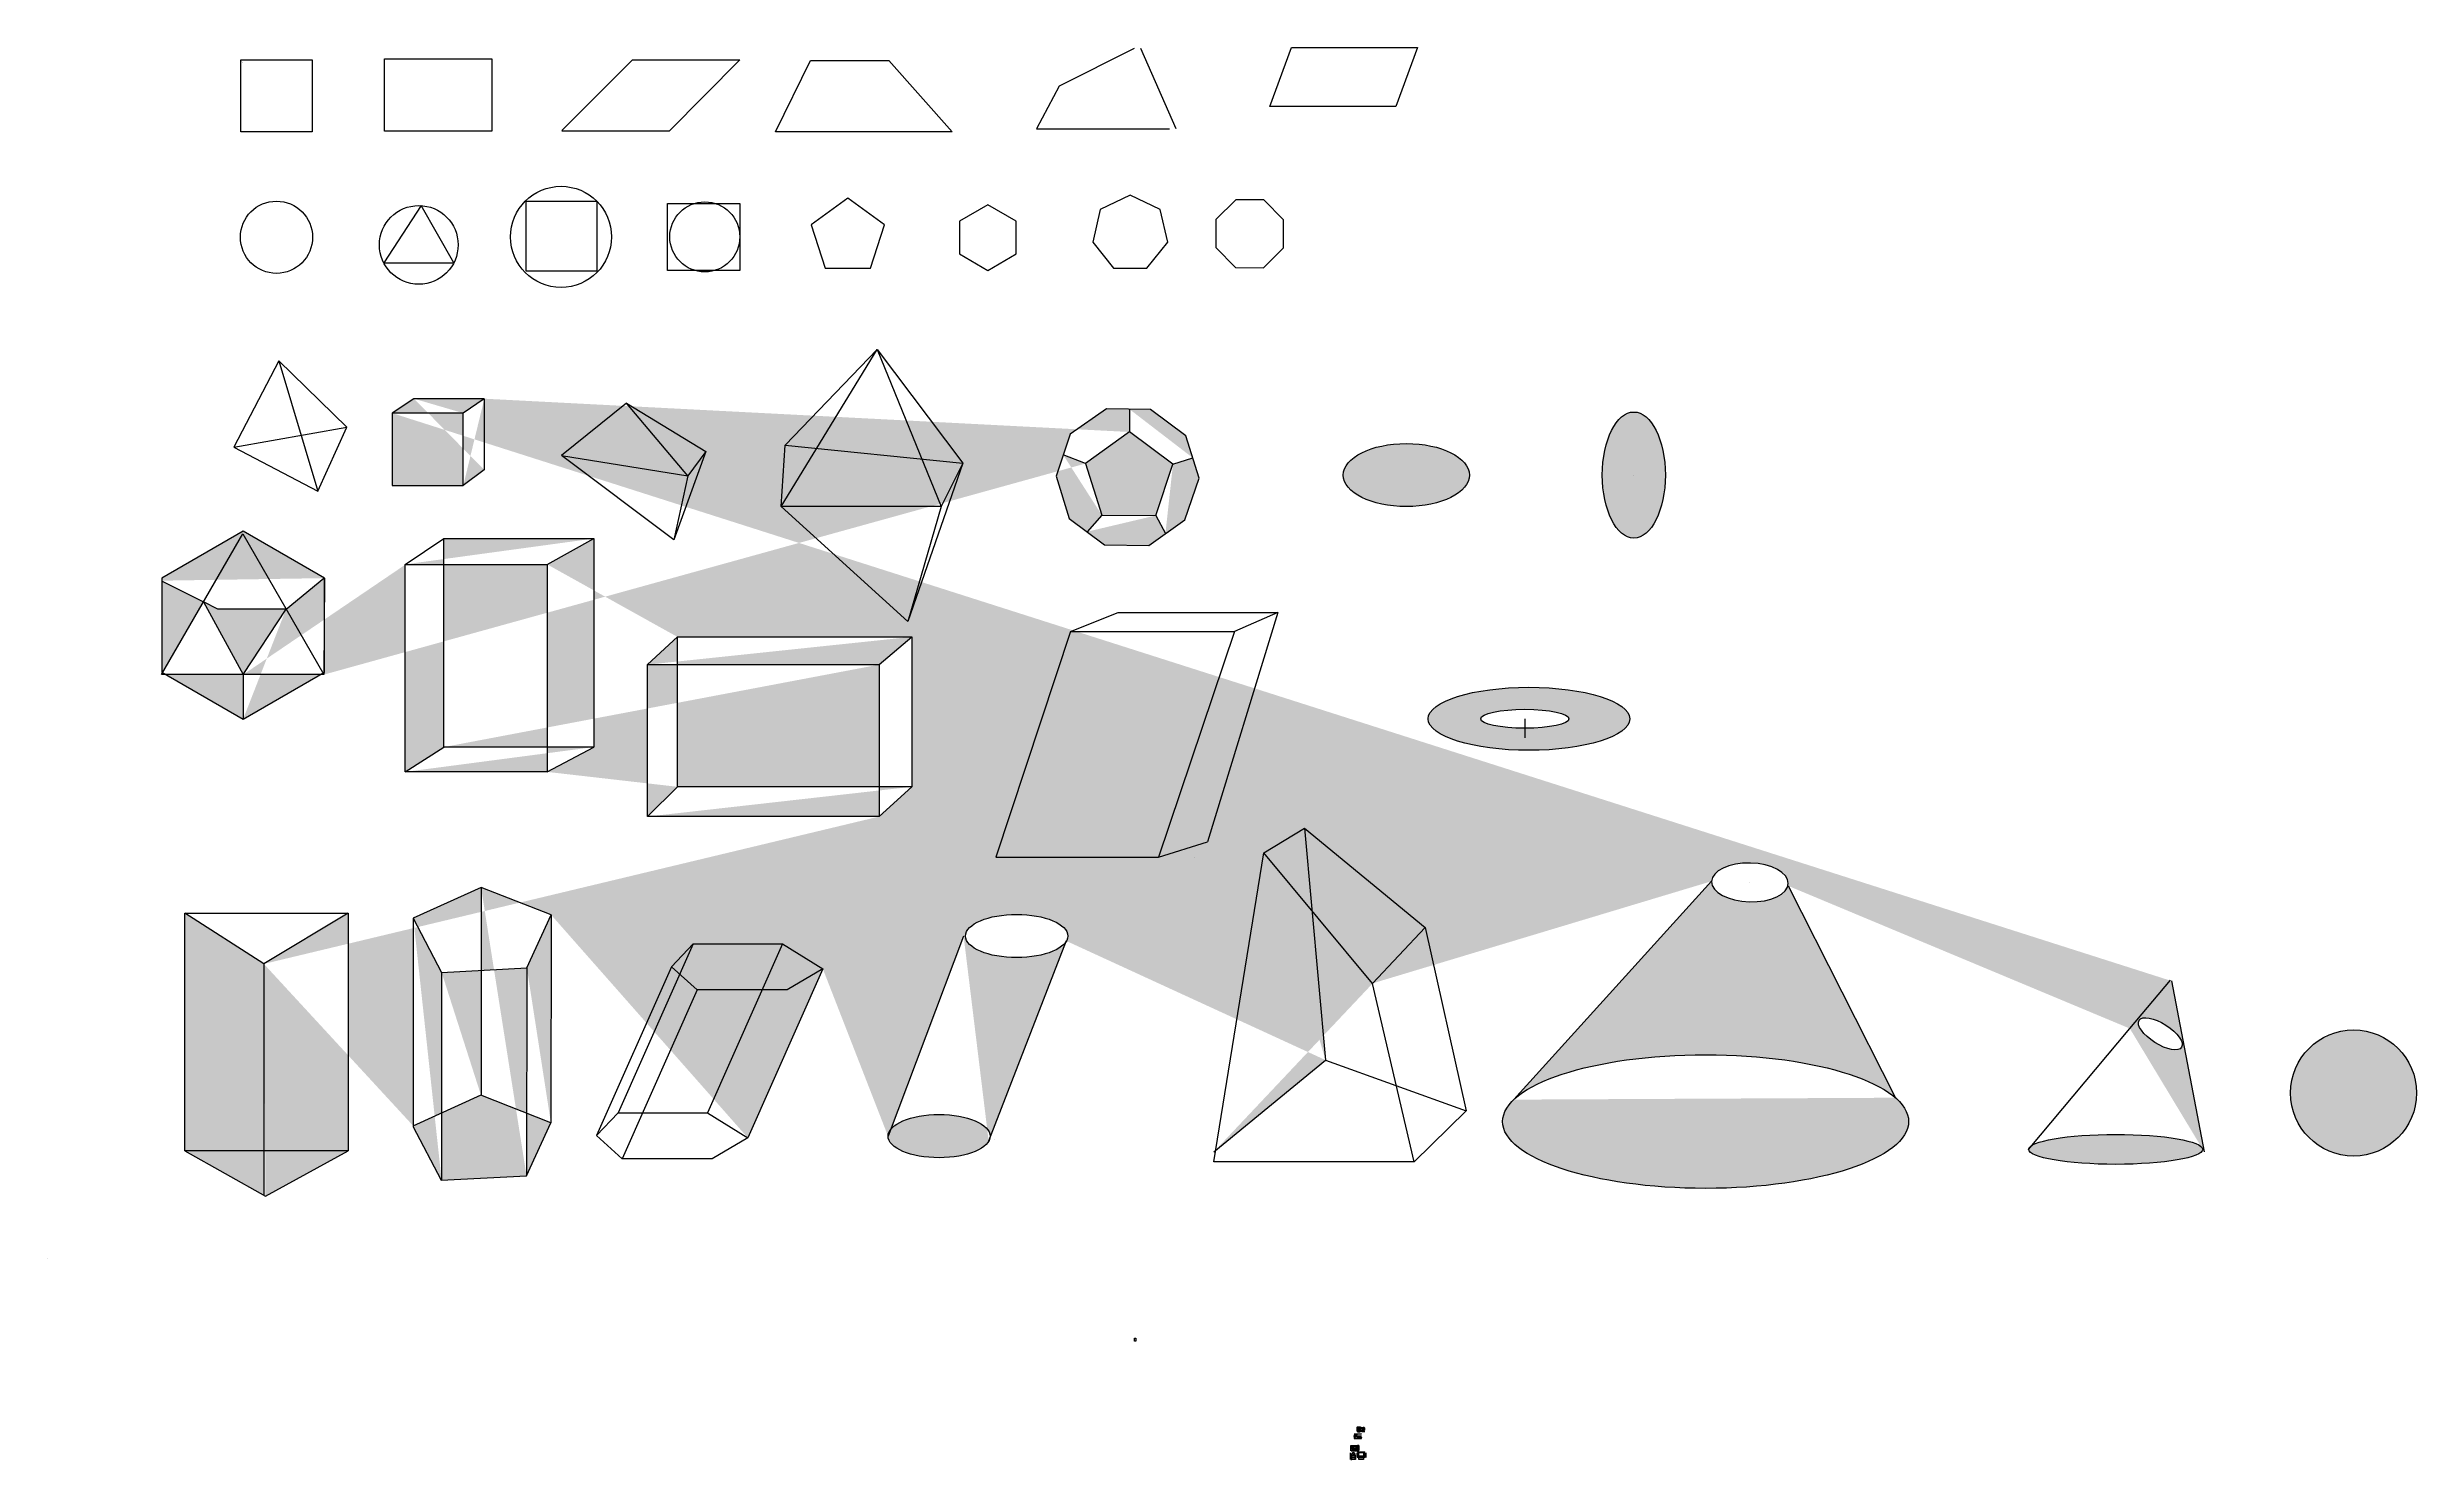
# Model space of a CAD drawing. Header units: millimetres. Extents: x 6517 to 44107, y 25344 to 47742.
import ezdxf

# ---------------------------------------------------------------- set-up
doc = ezdxf.new("R2010")
doc.units = ezdxf.units.MM
doc.linetypes.add('ACAD_ISO02W100', pattern=[15, 12, -3])
doc.styles.get("Standard").update_dxf_attribs({"font": ''})
doc.styles.get('Standard').set_extended_font_data('Arial')
doc.dimstyles.new('ISO-25', dxfattribs={"dimtxt": 2.5, "dimasz": 2.5, "dimexe": 1.25, "dimexo": 0.625, "dimtad": 1, "dimtxsty": 'Standard', "dimcen": 2.5, "dimadec": 0, "dimazin": 0, "dimtfac": 1, "dimtmove": 0, "dimatfit": 3, "dimfxl": 1, "dimarcsym": 0})

# ---------------------------------------------------------------- blocks, each defined once
blk = doc.blocks.new('*D1')
at = {"color": 0, "lineweight": -2, "transparency": 16777216}
for p, q in [((27300, 25785), (27300, 25786)), ((27303, 25785), (27348, 25785)), ((27350, 25785), (27350, 25786))]:
    blk.add_line(p, q, dxfattribs=at)
at = {"color": 0, "transparency": 16777216}
for points in [[(27303, 25786), (27303, 25785), (27300, 25785)], [(27348, 25786), (27348, 25785), (27350, 25785)]]:
    blk.add_solid(points, dxfattribs=at)
at = {"layer": 'Defpoints', "color": 0, "transparency": 16777216}
for p in [(27300, 25784), (27350, 25785), (27350, 25784)]:
    blk.add_point(p, dxfattribs=at)
at = {"color": 0, "transparency": 16777216, "insert": (27325, 25787), "char_height": 2.5, "attachment_point": 5}
blk.add_mtext('50', dxfattribs=at)
blk = doc.blocks.new('*D2')
at = {"color": 0, "lineweight": -2, "transparency": 16777216}
for p, q in [((27294, 25858), (27298, 25858)), ((27294, 25798), (27298, 25798)), ((27297, 25801), (27297, 25856))]:
    blk.add_line(p, q, dxfattribs=at)
at = {"color": 0, "transparency": 16777216}
for points in [[(27296, 25856), (27297, 25856), (27297, 25858)], [(27296, 25801), (27297, 25801), (27297, 25798)]]:
    blk.add_solid(points, dxfattribs=at)
at = {"layer": 'Defpoints', "color": 0, "transparency": 16777216}
for p in [(27293, 25858), (27293, 25798), (27297, 25858)]:
    blk.add_point(p, dxfattribs=at)
at = {"color": 0, "transparency": 16777216, "insert": (27295, 25828), "char_height": 2.5, "attachment_point": 5, "rotation": 90}
blk.add_mtext('60', dxfattribs=at)
blk = doc.blocks.new('*D3')
at = {"color": 0, "lineweight": -2, "transparency": 16777216}
for p, q in [((27300, 25863), (27300, 25861)), ((27302, 25862), (27347, 25862)), ((27350, 25863), (27350, 25861))]:
    blk.add_line(p, q, dxfattribs=at)
at = {"color": 0, "transparency": 16777216}
for points in [[(27302, 25862), (27302, 25861), (27300, 25862)], [(27347, 25862), (27347, 25861), (27350, 25862)]]:
    blk.add_solid(points, dxfattribs=at)
at = {"layer": 'Defpoints', "color": 0, "transparency": 16777216}
for p in [(27300, 25864), (27350, 25864), (27350, 25862)]:
    blk.add_point(p, dxfattribs=at)
at = {"color": 0, "transparency": 16777216, "insert": (27325, 25864), "char_height": 2.5, "attachment_point": 5}
blk.add_mtext('50', dxfattribs=at)
blk = doc.blocks.new('*D4')
at = {"color": 0, "linetype": 'ACAD_ISO02W100', "lineweight": -2, "transparency": 16777216}
for p, q in [((27300, 25859), (27350, 25859)), ((27300, 25854), (27350, 25854)), ((27349, 25861), (27349, 25864)), ((27349, 25859), (27349, 25854)), ((27349, 25851), (27349, 25849))]:
    blk.add_line(p, q, dxfattribs=at)
at = {"color": 0, "linetype": 'ACAD_ISO02W100', "transparency": 16777216}
for points in [[(27349, 25861), (27349, 25861), (27349, 25859)], [(27349, 25851), (27349, 25851), (27349, 25854)]]:
    blk.add_solid(points, dxfattribs=at)
at = {"layer": 'Defpoints', "color": 0, "linetype": 'ACAD_ISO02W100', "transparency": 16777216}
for p in [(27299, 25859), (27299, 25854), (27349, 25854)]:
    blk.add_point(p, dxfattribs=at)
at = {"color": 0, "linetype": 'ACAD_ISO02W100', "transparency": 16777216, "insert": (27347, 25856), "char_height": 2.5, "attachment_point": 5, "rotation": 90}
blk.add_mtext('5', dxfattribs=at)
blk = doc.blocks.new('*D5')
at = {"color": 0, "linetype": 'ACAD_ISO02W100', "lineweight": -2, "transparency": 16777216}
for p, q in [((27300, 25839), (27350, 25839)), ((27300, 25803), (27350, 25803)), ((27348, 25836), (27348, 25806))]:
    blk.add_line(p, q, dxfattribs=at)
at = {"color": 0, "linetype": 'ACAD_ISO02W100', "transparency": 16777216}
for points in [[(27348, 25836), (27349, 25836), (27348, 25839)], [(27348, 25806), (27349, 25806), (27348, 25803)]]:
    blk.add_solid(points, dxfattribs=at)
at = {"layer": 'Defpoints', "color": 0, "linetype": 'ACAD_ISO02W100', "transparency": 16777216}
for p in [(27300, 25839), (27300, 25803), (27348, 25803)]:
    blk.add_point(p, dxfattribs=at)
at = {"color": 0, "linetype": 'ACAD_ISO02W100', "transparency": 16777216, "insert": (27346, 25821), "char_height": 2.5, "attachment_point": 5, "rotation": 90}
blk.add_mtext('35,33', dxfattribs=at)
blk = doc.blocks.new('*D6')
at = {"color": 0, "lineweight": -2, "transparency": 16777216}
blk.add_line((27393, 25826), (27393, 25845), dxfattribs=at)
at = {"color": 0, "transparency": 16777216}
blk.add_solid([(27393, 25845), (27394, 25845), (27393, 25848)], dxfattribs=at)
at = {"layer": 'Defpoints', "color": 0, "transparency": 16777216}
for p in [(27393, 25848), (27393, 25828)]:
    blk.add_point(p, dxfattribs=at)
at = {"color": 0, "transparency": 16777216, "insert": (27391, 25829), "char_height": 2.5, "attachment_point": 5, "rotation": 89.0653}
blk.add_mtext('R20', dxfattribs=at)
blk = doc.blocks.new('*D7')
at = {"color": 0, "lineweight": -2, "transparency": 16777216}
blk.add_line((27392, 25830), (27392, 25818), dxfattribs=at)
at = {"color": 0, "transparency": 16777216}
blk.add_solid([(27393, 25818), (27392, 25818), (27392, 25816)], dxfattribs=at)
at = {"layer": 'Defpoints', "color": 0, "transparency": 16777216}
for p in [(27392, 25828), (27392, 25816)]:
    blk.add_point(p, dxfattribs=at)
at = {"color": 0, "transparency": 16777216, "insert": (27394, 25826), "char_height": 2.5, "attachment_point": 5, "rotation": 270.3119}
blk.add_mtext('R12', dxfattribs=at)
blk = doc.blocks.new('*D8')
at = {"color": 0, "lineweight": -2, "transparency": 16777216}
for p, q in [((27372, 25791), (27372, 25789)), ((27374, 25790), (27419, 25790)), ((27422, 25791), (27422, 25789))]:
    blk.add_line(p, q, dxfattribs=at)
at = {"color": 0, "transparency": 16777216}
for points in [[(27374, 25791), (27374, 25790), (27372, 25790)], [(27419, 25791), (27419, 25790), (27422, 25790)]]:
    blk.add_solid(points, dxfattribs=at)
at = {"layer": 'Defpoints', "color": 0, "transparency": 16777216}
for p in [(27372, 25791), (27422, 25791), (27422, 25790)]:
    blk.add_point(p, dxfattribs=at)
at = {"color": 0, "transparency": 16777216, "insert": (27397, 25792), "char_height": 2.5, "attachment_point": 5}
blk.add_mtext('50', dxfattribs=at)
blk = doc.blocks.new('*D9')
at = {"color": 0, "lineweight": -2, "transparency": 16777216}
for p, q in [((27351, 25795), (27351, 25797)), ((27354, 25796), (27369, 25796)), ((27371, 25795), (27371, 25797))]:
    blk.add_line(p, q, dxfattribs=at)
at = {"color": 0, "transparency": 16777216}
for points in [[(27354, 25796), (27354, 25795), (27351, 25796)], [(27369, 25796), (27369, 25795), (27371, 25796)]]:
    blk.add_solid(points, dxfattribs=at)
at = {"layer": 'Defpoints', "color": 0, "transparency": 16777216}
for p in [(27351, 25795), (27371, 25796), (27371, 25795)]:
    blk.add_point(p, dxfattribs=at)
at = {"color": 0, "transparency": 16777216, "insert": (27361, 25797), "char_height": 2.5, "attachment_point": 5}
blk.add_mtext('20', dxfattribs=at)
blk = doc.blocks.new('*D10')
at = {"color": 0, "lineweight": -2, "transparency": 16777216}
for p, q in [((27362, 25701), (27359, 25701)), ((27364, 25701), (27364, 25699)), ((27364, 25701), (27369, 25701)), ((27369, 25701), (27369, 25699)), ((27372, 25701), (27374, 25701))]:
    blk.add_line(p, q, dxfattribs=at)
at = {"color": 0, "transparency": 16777216}
for points in [[(27362, 25701), (27362, 25700), (27364, 25701)], [(27372, 25701), (27372, 25700), (27369, 25701)]]:
    blk.add_solid(points, dxfattribs=at)
at = {"layer": 'Defpoints', "color": 0, "transparency": 16777216}
for p in [(27364, 25701), (27369, 25701), (27369, 25701)]:
    blk.add_point(p, dxfattribs=at)
at = {"color": 0, "transparency": 16777216, "insert": (27367, 25703), "char_height": 2.5, "attachment_point": 5}
blk.add_mtext('5', dxfattribs=at)
blk = doc.blocks.new('*D11')
at = {"color": 0, "lineweight": -2, "transparency": 16777216}
for p, q in [((27250, 25753), (27250, 25751)), ((27252, 25753), (27367, 25753)), ((27370, 25753), (27370, 25751))]:
    blk.add_line(p, q, dxfattribs=at)
at = {"color": 0, "transparency": 16777216}
for points in [[(27252, 25753), (27252, 25752), (27250, 25753)], [(27367, 25753), (27367, 25752), (27370, 25753)]]:
    blk.add_solid(points, dxfattribs=at)
at = {"layer": 'Defpoints', "color": 0, "transparency": 16777216}
for p in [(27250, 25754), (27370, 25754), (27370, 25753)]:
    blk.add_point(p, dxfattribs=at)
at = {"color": 0, "transparency": 16777216, "insert": (27310, 25755), "char_height": 2.5, "attachment_point": 5}
blk.add_mtext('120', dxfattribs=at)
blk = doc.blocks.new('*D12')
at = {"color": 0, "lineweight": -2, "transparency": 16777216}
for p, q in [((27313, 25719), (27313, 25718)), ((27316, 25719), (27361, 25719)), ((27363, 25719), (27363, 25718))]:
    blk.add_line(p, q, dxfattribs=at)
at = {"color": 0, "transparency": 16777216}
for points in [[(27316, 25720), (27316, 25719), (27313, 25719)], [(27361, 25720), (27361, 25719), (27363, 25719)]]:
    blk.add_solid(points, dxfattribs=at)
at = {"layer": 'Defpoints', "color": 0, "transparency": 16777216}
for p in [(27313, 25719), (27363, 25719), (27363, 25719)]:
    blk.add_point(p, dxfattribs=at)
at = {"color": 0, "transparency": 16777216, "insert": (27338, 25721), "char_height": 2.5, "attachment_point": 5}
blk.add_mtext('50', dxfattribs=at)
blk = doc.blocks.new('*D13')
at = {"color": 0, "lineweight": -2, "transparency": 16777216}
blk.add_line((27273, 25718), (27252, 25719), dxfattribs=at)
at = {"color": 0, "transparency": 16777216}
blk.add_solid([(27252, 25719), (27252, 25718), (27249, 25719)], dxfattribs=at)
at = {"layer": 'Defpoints', "color": 0, "transparency": 16777216}
for p in [(27249, 25719), (27299, 25717)]:
    blk.add_point(p, dxfattribs=at)
at = {"color": 0, "transparency": 16777216, "insert": (27270, 25720), "char_height": 2.5, "attachment_point": 5, "rotation": 357.9566}
blk.add_mtext('∅50', dxfattribs=at)
blk = doc.blocks.new('*D14')
at = {"color": 0, "lineweight": -2, "transparency": 16777216}
blk.add_line((27274, 25717), (27272, 25727), dxfattribs=at)
at = {"color": 0, "transparency": 16777216}
blk.add_solid([(27273, 25727), (27272, 25727), (27272, 25730)], dxfattribs=at)
at = {"layer": 'Defpoints', "color": 0, "transparency": 16777216}
for p in [(27272, 25730), (27275, 25710)]:
    blk.add_point(p, dxfattribs=at)
at = {"color": 0, "transparency": 16777216, "insert": (27275, 25721), "char_height": 2.5, "attachment_point": 5, "rotation": 277.8908}
blk.add_mtext('∅20', dxfattribs=at)
blk = doc.blocks.new('*D15')
at = {"color": 0, "lineweight": -2, "transparency": 16777216}
for p, q in [((27190, 25569), (27192, 25569)), ((27190, 25566), (27190, 25496)), ((27190, 25494), (27192, 25494))]:
    blk.add_line(p, q, dxfattribs=at)
at = {"color": 0, "transparency": 16777216}
for points in [[(27190, 25566), (27191, 25566), (27190, 25569)], [(27190, 25496), (27191, 25496), (27190, 25494)]]:
    blk.add_solid(points, dxfattribs=at)
at = {"layer": 'Defpoints', "color": 0, "transparency": 16777216}
for p in [(27189, 25569), (27189, 25494), (27190, 25494)]:
    blk.add_point(p, dxfattribs=at)
at = {"color": 0, "transparency": 16777216, "insert": (27188, 25531), "char_height": 2.5, "attachment_point": 5, "rotation": 90}
blk.add_mtext('75', dxfattribs=at)
blk = doc.blocks.new('*D16')
at = {"color": 0, "lineweight": -2, "transparency": 16777216}
for p, q in [((27199, 25484), (27199, 25486)), ((27202, 25484), (27322, 25484)), ((27324, 25484), (27324, 25486))]:
    blk.add_line(p, q, dxfattribs=at)
at = {"color": 0, "transparency": 16777216}
for points in [[(27202, 25485), (27202, 25484), (27199, 25484)], [(27322, 25485), (27322, 25484), (27324, 25484)]]:
    blk.add_solid(points, dxfattribs=at)
at = {"layer": 'Defpoints', "color": 0, "transparency": 16777216}
for p in [(27199, 25484), (27324, 25484), (27324, 25484)]:
    blk.add_point(p, dxfattribs=at)
at = {"color": 0, "transparency": 16777216, "insert": (27262, 25486), "char_height": 2.5, "attachment_point": 5}
blk.add_mtext('125', dxfattribs=at)
blk = doc.blocks.new('*D17')
at = {"color": 0, "lineweight": -2, "transparency": 16777216}
blk.add_line((27258, 25531), (27285, 25531), dxfattribs=at)
at = {"color": 0, "transparency": 16777216}
blk.add_solid([(27285, 25531), (27285, 25531), (27287, 25531)], dxfattribs=at)
at = {"layer": 'Defpoints', "color": 0, "transparency": 16777216}
for p in [(27237, 25531), (27287, 25531)]:
    blk.add_point(p, dxfattribs=at)
at = {"color": 0, "transparency": 16777216, "insert": (27262, 25533), "char_height": 2.5, "attachment_point": 5}
blk.add_mtext('∅50', dxfattribs=at)
blk = doc.blocks.new('*D18')
at = {"color": 0, "lineweight": -2, "transparency": 16777216}
blk.add_line((27236, 25427), (27236, 25437), dxfattribs=at)
at = {"color": 0, "transparency": 16777216}
blk.add_solid([(27236, 25437), (27236, 25437), (27236, 25439)], dxfattribs=at)
at = {"layer": 'Defpoints', "color": 0, "transparency": 16777216}
for p in [(27236, 25439), (27237, 25417)]:
    blk.add_point(p, dxfattribs=at)
at = {"color": 0, "transparency": 16777216, "insert": (27238, 25430), "char_height": 2.5, "attachment_point": 5, "rotation": 271.7408}
blk.add_mtext('∅22', dxfattribs=at)
blk = doc.blocks.new('*D19')
at = {"color": 0, "lineweight": -2, "transparency": 16777216}
for p, q in [((27212, 25411), (27212, 25413)), ((27215, 25411), (27260, 25411)), ((27262, 25411), (27262, 25413))]:
    blk.add_line(p, q, dxfattribs=at)
at = {"color": 0, "transparency": 16777216}
for points in [[(27215, 25412), (27215, 25411), (27212, 25411)], [(27260, 25412), (27260, 25411), (27262, 25411)]]:
    blk.add_solid(points, dxfattribs=at)
at = {"layer": 'Defpoints', "color": 0, "transparency": 16777216}
for p in [(27212, 25411), (27262, 25411), (27262, 25411)]:
    blk.add_point(p, dxfattribs=at)
at = {"color": 0, "transparency": 16777216, "insert": (27237, 25413), "char_height": 2.5, "attachment_point": 5}
blk.add_mtext('50', dxfattribs=at)
blk = doc.blocks.new('*D20')
at = {"color": 0, "lineweight": -2, "transparency": 16777216}
for p, q in [((27185, 25454), (27187, 25454)), ((27185, 25344), (27187, 25344)), ((27186, 25452), (27186, 25347))]:
    blk.add_line(p, q, dxfattribs=at)
at = {"color": 0, "transparency": 16777216}
for points in [[(27185, 25452), (27186, 25452), (27186, 25454)], [(27185, 25347), (27186, 25347), (27186, 25344)]]:
    blk.add_solid(points, dxfattribs=at)
at = {"layer": 'Defpoints', "color": 0, "transparency": 16777216}
for p in [(27184, 25454), (27184, 25344), (27186, 25344)]:
    blk.add_point(p, dxfattribs=at)
at = {"color": 0, "transparency": 16777216, "insert": (27184, 25399), "char_height": 2.5, "attachment_point": 5, "rotation": 90}
blk.add_mtext('110', dxfattribs=at)
blk = doc.blocks.new('*D21')
at = {"color": 0, "lineweight": -2, "transparency": 16777216}
for p, q in [((27298, 25469), (27298, 25465)), ((27301, 25466), (27421, 25466)), ((27423, 25469), (27423, 25465))]:
    blk.add_line(p, q, dxfattribs=at)
at = {"color": 0, "transparency": 16777216}
for points in [[(27301, 25467), (27301, 25466), (27298, 25466)], [(27421, 25467), (27421, 25466), (27423, 25466)]]:
    blk.add_solid(points, dxfattribs=at)
at = {"layer": 'Defpoints', "color": 0, "transparency": 16777216}
for p in [(27298, 25470), (27423, 25470), (27423, 25466)]:
    blk.add_point(p, dxfattribs=at)
at = {"color": 0, "transparency": 16777216, "insert": (27361, 25468), "char_height": 2.5, "attachment_point": 5}
blk.add_mtext('125', dxfattribs=at)
blk = doc.blocks.new('*D22')
at = {"color": 0, "lineweight": -2, "transparency": 16777216}
for p, q in [((27435, 25453), (27438, 25453)), ((27435, 25378), (27438, 25378)), ((27437, 25450), (27437, 25380))]:
    blk.add_line(p, q, dxfattribs=at)
at = {"color": 0, "transparency": 16777216}
for points in [[(27436, 25450), (27437, 25450), (27437, 25453)], [(27436, 25380), (27437, 25380), (27437, 25378)]]:
    blk.add_solid(points, dxfattribs=at)
at = {"layer": 'Defpoints', "color": 0, "transparency": 16777216}
for p in [(27435, 25453), (27435, 25378), (27437, 25378)]:
    blk.add_point(p, dxfattribs=at)
at = {"color": 0, "transparency": 16777216, "insert": (27435, 25415), "char_height": 2.5, "attachment_point": 5, "rotation": 90}
blk.add_mtext('75', dxfattribs=at)
blk = doc.blocks.new('*D23')
at = {"color": 0, "lineweight": -2, "transparency": 16777216}
for p, q in [((27322, 25458), (27322, 25456)), ((27324, 25457), (27399, 25457)), ((27402, 25458), (27402, 25456))]:
    blk.add_line(p, q, dxfattribs=at)
at = {"color": 0, "transparency": 16777216}
for points in [[(27324, 25458), (27324, 25457), (27322, 25457)], [(27399, 25458), (27399, 25457), (27402, 25457)]]:
    blk.add_solid(points, dxfattribs=at)
at = {"layer": 'Defpoints', "color": 0, "transparency": 16777216}
for p in [(27322, 25458), (27402, 25458), (27402, 25457)]:
    blk.add_point(p, dxfattribs=at)
at = {"color": 0, "transparency": 16777216, "insert": (27362, 25459), "char_height": 2.5, "attachment_point": 5}
blk.add_mtext('80', dxfattribs=at)

msp = doc.modelspace()

# ---------------------------------------------------------------- hatches: boundary and pattern name
h = msp.add_hatch(color=256)
h.set_gradient(color1=(0, 0, 255), color2=(255, 255, 0), tint=1)
edge = h.paths.add_edge_path()
edge.add_arc((43106.912, 31159.222), 1000, 0, 360)
edge = h.paths.add_edge_path(flags=16)
edge.add_ellipse((40041.384, 32097.694), major_axis=(337.545, -214.624), ratio=0.404926148, start_angle=0, end_angle=360)
edge = h.paths.add_edge_path(flags=16)
edge.add_ellipse((39332.791, 30264.663), major_axis=(-1380.878, 0), ratio=0.171926578, start_angle=0, end_angle=360)
edge = h.paths.add_edge_path(flags=17)
edge.add_ellipse((33528.904, 34498.379), major_axis=(608.788, -14.811), ratio=0.505302483, start_angle=0, end_angle=360, ccw=False)
edge = h.paths.add_edge_path(flags=17)
edge.add_ellipse((32827.144, 30706.342), major_axis=(3220.897, 0), ratio=0.329204154, start_angle=0, end_angle=360)
edge = h.paths.add_edge_path(flags=17)
edge.add_ellipse((20664.655, 30475.045), major_axis=(810.146, 0), ratio=0.423303579, start_angle=0, end_angle=360)
edge = h.paths.add_edge_path(flags=16)
edge.add_ellipse((21895.454, 33648.803), major_axis=(810.146, 0), ratio=0.423303579, start_angle=0, end_angle=360)
h.paths.add_polyline_path([(14118.832, 29846.727), (14505.682, 30685.822), (13392.391, 31122.025), (12317.49, 30632.983), (12766.456, 29774.54)], flags=17)
h.paths.add_polyline_path([(14124.378, 33143.253), (14511.227, 33982.348), (13397.936, 34418.551), (12323.035, 33929.509), (12772.001, 33071.066)], flags=17)
h.paths.add_polyline_path([(8699.859, 34011.344), (11290.085, 34011.344), (11290.085, 30242.139), (8699.859, 30242.139)], flags=17)
h.paths.add_polyline_path([(16038.918, 37952.475), (19712.733, 37952.475), (19712.733, 35543.018), (16038.918, 35543.018)], flags=17)
h.paths.add_polyline_path([(16511.941, 38393.421), (20233.059, 38393.421), (20233.059, 36015.461), (16511.941, 36015.461)], flags=17)
h.paths.add_polyline_path([(12806.592, 39952.481), (15187.476, 39952.481), (15187.476, 36645.384), (12806.592, 36645.384)], flags=17)
h.paths.add_polyline_path([(12191.662, 39543.031), (14446.406, 39543.031), (14446.406, 36251.682), (12191.662, 36251.682)], flags=17)
h.paths.add_polyline_path([(9623.525, 40069.223), (8333.498, 39324.425), (8333.498, 37834.831), (9623.525, 37090.034), (10913.552, 37834.831), (10913.552, 39324.425)], flags=17)
h.paths.add_polyline_path([(24105.864, 40318.984), (24375.806, 41134.161), (23683.943, 41642.795), (22986.406, 41141.971), (23247.167, 40323.81)], flags=16)
h.paths.add_polyline_path([(23289.845, 39852.97), (23990.793, 39843.426), (24563.482, 40247.711), (24789.163, 40911.402), (24581.636, 41580.993), (24020.167, 42000.721), (23319.219, 42010.265), (22746.531, 41605.98), (22520.849, 40942.288), (22728.376, 40272.698)], flags=17)
h.paths.add_polyline_path([(13115.662, 41941.416), (11989.885, 41941.416), (11989.885, 40792.035), (13115.662, 40792.035)], flags=17)
h.paths.add_polyline_path([(26464.734, 35361.739), (28378.778, 33781.826), (29027.339, 30874.788), (28204.774, 30069.033), (25025.246, 30069.033), (25816.173, 34966.76)], flags=17)
h.paths.add_polyline_path([(26464.734, 35361.739), (28378.778, 33781.826), (29027.339, 30874.788), (26796.923, 31680.543)], flags=0)
h.paths.add_polyline_path([(27540.395, 32897.076), (25816.173, 34966.76), (25025.246, 30069.033), (28204.774, 30069.033)], flags=16)
h.paths.add_polyline_path([(27540.395, 32897.076), (25816.173, 34966.76), (26464.734, 35361.739), (26796.923, 31680.543), (29027.339, 30874.788), (28204.774, 30069.033)], flags=16)
h.paths.add_polyline_path([(16987.966, 30844.113), (17629.192, 30448.549), (17064.781, 30114.875), (15634.707, 30114.875), (15229.519, 30483.858), (15573.498, 30844.113)], flags=0)
h.paths.add_polyline_path([(17629.192, 30448.549), (17064.781, 30114.875), (15634.707, 30114.875), (16826.435, 32792.97), (16421.247, 33161.953), (15229.519, 30483.858), (15573.498, 30844.113), (16765.226, 33522.208), (18179.694, 33522.208), (16987.966, 30844.113)], flags=16)
h.paths.add_polyline_path([(18179.694, 33522.208), (16987.966, 30844.113), (15573.498, 30844.113), (16765.226, 33522.208), (16421.247, 33161.953), (15229.519, 30483.858), (15634.707, 30114.875), (16826.435, 32792.97), (18256.509, 32792.97), (18820.92, 33126.644)], flags=16)
h.paths.add_polyline_path([(16421.247, 33161.953), (16765.226, 33522.208), (18179.694, 33522.208), (18820.92, 33126.644), (18256.509, 32792.97), (16826.435, 32792.97)], flags=0)
h.paths.add_polyline_path([(26041.253, 38778.874), (24922.416, 35142.974), (24147.539, 34898.125), (21565.474, 34898.125), (22751.925, 38479.927), (23504.907, 38778.874)], flags=17)
h.paths.add_polyline_path([(21565.474, 34898.125), (24147.539, 34898.125), (25349.759, 38479.927), (22751.925, 38479.927)], flags=16)
h.paths.add_polyline_path([(26041.253, 38778.874), (24922.416, 35142.974), (24147.539, 34898.125), (25349.759, 38479.927)], flags=16)
h.paths.add_polyline_path([(26041.253, 38778.874), (25349.759, 38479.927), (22751.925, 38479.927), (23504.907, 38778.874)], flags=16)
h.paths.add_polyline_path([(9218.974, 38834.898), (8992.154, 38949.027), (9623.525, 37794.756), (10305.263, 38834.898)], flags=16)
h.paths.add_polyline_path([(9615.762, 40029.148), (10905.789, 37794.756), (8325.736, 37794.756)], flags=17)
h.paths.add_polyline_path([(10913.552, 39324.425), (10905.789, 37794.756)], flags=16)
h.paths.add_polyline_path([(21042.446, 41149.725), (20170.117, 38637.262), (18161.732, 40460.824), (18222.592, 41433.39), (19683.236, 42953.026)])
h.paths.add_polyline_path([(21042.446, 41149.725), (20170.117, 38637.262), (18161.732, 40460.824), (20697.572, 40460.824)], flags=16)
h.paths.add_polyline_path([(18161.732, 40460.824), (20170.117, 38637.262), (20697.572, 40460.824), (21042.446, 41149.725), (18222.592, 41433.39)], flags=17)
h.paths.add_polyline_path([(18161.732, 40460.824), (19683.236, 42953.026), (20697.572, 40460.824)], flags=16)
h.paths.add_polyline_path([(18222.592, 41433.39), (21042.446, 41149.725), (19683.236, 42953.026)], flags=17)
h.paths.add_polyline_path([(18161.732, 40460.824), (20170.117, 38637.262), (20697.572, 40460.824), (19683.236, 42953.026)], flags=17)
h.paths.add_polyline_path([(16680.802, 40947.107), (16457.648, 39934.017), (14672.417, 41271.296)], flags=16)
h.paths.add_polyline_path([(16964.816, 41332.081), (16457.648, 39934.017), (16680.802, 40947.107)], flags=16)
h.paths.add_polyline_path([(15707.039, 42102.03), (16964.816, 41332.081), (16680.802, 40947.107)], flags=16)
h.paths.add_polyline_path([(16964.816, 41332.081), (16457.648, 39934.017), (14672.417, 41271.296), (15707.039, 42102.03)], flags=17)
h.paths.add_polyline_path([(16680.802, 40947.107), (15707.039, 42102.03), (14672.417, 41271.296)], flags=16)
h.paths.add_polyline_path([(9474.586, 41400.471), (10809.033, 40704.228), (11267.127, 41718.753)], flags=16)
h.paths.add_polyline_path([(10191.603, 42773.064), (10809.033, 40704.228), (9474.586, 41400.471)])
h.paths.add_polyline_path([(11267.127, 41718.753), (10191.603, 42773.064), (9474.586, 41400.471)])
h.paths.add_polyline_path([(10191.603, 42773.064), (10809.033, 40704.228), (11267.127, 41718.753)])
edge = h.paths.add_edge_path()
edge.add_line((40218.671, 32935.529), (40737.299, 30226.922))
edge.add_line((39557.247, 32181.144), (40200.034, 32947.189))
edge.add_line((37951.913, 30264.663), (39557.247, 32181.144))
edge.add_line((34135.481, 34444.464), (35837.11, 31083.748))
edge.add_line((29783.667, 31053.403), (32917.691, 34516.351))
edge.add_line((27540.395, 32897.076), (28378.778, 33781.826))
edge.add_line((25025.246, 30227.024), (26796.923, 31680.543))
edge.add_line((22682.231, 33570.698), (21451.432, 30396.94))
edge.add_line((21054.148, 33648.803), (19854.509, 30475.045))
edge.add_line((18820.92, 33126.644), (17629.192, 30448.549))
edge.add_line((14511.227, 33982.348), (14505.682, 30685.822))
edge.add_line((14124.378, 33143.253), (14118.832, 29846.727))
edge.add_line((13397.936, 34418.551), (13397.936, 31119.852))
edge.add_line((12772.001, 33071.066), (12772.001, 29774.836))
edge.add_line((12323.035, 33929.509), (12323.035, 30635.506))
edge.add_line((9952.088, 33206.105), (9952.088, 29538.889))
edge.add_line((9977.178, 29524.798), (11290.085, 30242.139))
edge.add_line((8699.859, 30242.139), (9977.178, 29524.798))
edge.add_line((9952.088, 33206.105), (8699.859, 34011.344))
edge.add_line((11290.085, 34011.344), (9952.088, 33206.105))
edge.add_line((19712.733, 35543.018), (20233.059, 36015.461))
edge.add_line((16038.918, 35543.018), (16511.941, 36015.461))
edge.add_line((14446.406, 36251.682), (15187.476, 36645.384))
edge.add_line((12191.662, 36251.682), (12806.592, 36645.384))
edge.add_line((19712.733, 37952.475), (20233.059, 38393.421))
edge.add_line((16038.918, 37952.475), (16511.941, 38393.421))
edge.add_line((14446.406, 39543.031), (15187.476, 39952.481))
edge.add_line((12191.662, 39543.031), (12806.592, 39952.481))
edge.add_line((9623.525, 37794.756), (9623.525, 37090.034))
edge.add_line((10305.263, 38834.898), (10905.789, 39324.425))
edge.add_line((8325.736, 39284.351), (8992.154, 38949.027))
edge.add_line((9615.762, 40029.148), (10905.789, 37794.756))
edge.add_line((22986.406, 41141.971), (22635.155, 41278.443))
edge.add_line((23247.167, 40323.81), (23011.88, 40060.764))
edge.add_line((24105.864, 40318.984), (24255.903, 40030.578))
edge.add_line((24375.806, 41134.161), (24689.48, 41233.032))
edge.add_line((23683.943, 42005.299), (23683.943, 41642.795))
edge.add_line((13449.363, 42170.674), (13449.363, 41040.038))
edge.add_line((13449.363, 42170.674), (12333.169, 42170.674))
edge.add_line((13449.363, 41040.038), (13115.662, 40792.035))
edge.add_line((13449.363, 42170.674), (13115.662, 41941.416))
edge.add_line((12333.169, 42170.674), (11989.885, 41941.416))
h = msp.add_hatch(color=256)
h.set_gradient(color1=(0, 0, 255), color2=(255, 255, 0), tint=1)
edge = h.paths.add_edge_path()
edge.add_ellipse((28078.275, 40959.678), major_axis=(-1000, 0), ratio=0.5, start_angle=0, end_angle=360)
h.paths.add_polyline_path([(26041.253, 38778.874), (24922.416, 35142.974), (24147.539, 34898.125), (21565.474, 34898.125), (22751.925, 38479.927), (23504.907, 38778.874)])
h.paths.add_polyline_path([(21565.474, 34898.125), (24147.539, 34898.125), (25349.759, 38479.927), (22751.925, 38479.927)], flags=17)
h.paths.add_polyline_path([(26041.253, 38778.874), (24922.416, 35142.974), (24147.539, 34898.125), (25349.759, 38479.927)], flags=17)
h.paths.add_polyline_path([(26041.253, 38778.874), (25349.759, 38479.927), (22751.925, 38479.927), (23504.907, 38778.874)], flags=17)
h.paths.add_polyline_path([(21042.446, 41149.725), (20170.117, 38637.262), (18161.732, 40460.824), (18222.592, 41433.39), (19683.236, 42953.026)])
h.paths.add_polyline_path([(21042.446, 41149.725), (20170.117, 38637.262), (18161.732, 40460.824), (20697.572, 40460.824)], flags=16)
h.paths.add_polyline_path([(18161.732, 40460.824), (20170.117, 38637.262), (20697.572, 40460.824), (21042.446, 41149.725), (18222.592, 41433.39)], flags=17)
h.paths.add_polyline_path([(18161.732, 40460.824), (19683.236, 42953.026), (20697.572, 40460.824)], flags=16)
h.paths.add_polyline_path([(18222.592, 41433.39), (21042.446, 41149.725), (19683.236, 42953.026)], flags=16)
h.paths.add_polyline_path([(18161.732, 40460.824), (20170.117, 38637.262), (20697.572, 40460.824), (19683.236, 42953.026)], flags=17)
h.paths.add_polyline_path([(16680.802, 40947.107), (16457.648, 39934.017), (14672.417, 41271.296)], flags=16)
h.paths.add_polyline_path([(16964.816, 41332.081), (16457.648, 39934.017), (16680.802, 40947.107)], flags=16)
h.paths.add_polyline_path([(15707.039, 42102.03), (16964.816, 41332.081), (16680.802, 40947.107)], flags=17)
h.paths.add_polyline_path([(16964.816, 41332.081), (16457.648, 39934.017), (14672.417, 41271.296), (15707.039, 42102.03)])
h.paths.add_polyline_path([(16680.802, 40947.107), (15707.039, 42102.03), (14672.417, 41271.296)], flags=16)
h.paths.add_polyline_path([(9474.586, 41400.471), (10809.033, 40704.228), (11267.127, 41718.753)])
h.paths.add_polyline_path([(10191.603, 42773.064), (10809.033, 40704.228), (9474.586, 41400.471)])
h.paths.add_polyline_path([(11267.127, 41718.753), (10191.603, 42773.064), (9474.586, 41400.471)])
h.paths.add_polyline_path([(10191.603, 42773.064), (10809.033, 40704.228), (11267.127, 41718.753)])
edge = h.paths.add_edge_path()
edge.add_line((26464.734, 35361.739), (28378.778, 33781.826))
edge.add_line((26464.734, 35361.739), (26796.923, 31680.543))
edge.add_line((25816.173, 34966.76), (26464.734, 35361.739))
h = msp.add_hatch(color=256)
h.set_gradient(color1=(0, 0, 255), color2=(255, 255, 0), tint=1)
edge = h.paths.add_edge_path()
edge.add_ellipse((28078.275, 40959.678), major_axis=(-1000, 0), ratio=0.5, start_angle=0, end_angle=360)
h.paths.add_polyline_path([(26041.253, 38778.874), (24922.416, 35142.974), (24147.539, 34898.125), (21565.474, 34898.125), (22751.925, 38479.927), (23504.907, 38778.874)])
h.paths.add_polyline_path([(21565.474, 34898.125), (24147.539, 34898.125), (25349.759, 38479.927), (22751.925, 38479.927)], flags=17)
h.paths.add_polyline_path([(26041.253, 38778.874), (24922.416, 35142.974), (24147.539, 34898.125), (25349.759, 38479.927)], flags=17)
h.paths.add_polyline_path([(26041.253, 38778.874), (25349.759, 38479.927), (22751.925, 38479.927), (23504.907, 38778.874)], flags=17)
h.paths.add_polyline_path([(21042.446, 41149.725), (20170.117, 38637.262), (18161.732, 40460.824), (18222.592, 41433.39), (19683.236, 42953.026)])
h.paths.add_polyline_path([(21042.446, 41149.725), (20170.117, 38637.262), (18161.732, 40460.824), (20697.572, 40460.824)], flags=16)
h.paths.add_polyline_path([(18161.732, 40460.824), (20170.117, 38637.262), (20697.572, 40460.824), (21042.446, 41149.725), (18222.592, 41433.39)], flags=17)
h.paths.add_polyline_path([(18161.732, 40460.824), (19683.236, 42953.026), (20697.572, 40460.824)], flags=16)
h.paths.add_polyline_path([(18222.592, 41433.39), (21042.446, 41149.725), (19683.236, 42953.026)], flags=16)
h.paths.add_polyline_path([(18161.732, 40460.824), (20170.117, 38637.262), (20697.572, 40460.824), (19683.236, 42953.026)], flags=17)
h.paths.add_polyline_path([(16680.802, 40947.107), (16457.648, 39934.017), (14672.417, 41271.296)], flags=16)
h.paths.add_polyline_path([(16964.816, 41332.081), (16457.648, 39934.017), (16680.802, 40947.107)], flags=16)
h.paths.add_polyline_path([(15707.039, 42102.03), (16964.816, 41332.081), (16680.802, 40947.107)], flags=17)
h.paths.add_polyline_path([(16964.816, 41332.081), (16457.648, 39934.017), (14672.417, 41271.296), (15707.039, 42102.03)])
h.paths.add_polyline_path([(16680.802, 40947.107), (15707.039, 42102.03), (14672.417, 41271.296)], flags=16)
h.paths.add_polyline_path([(9474.586, 41400.471), (10809.033, 40704.228), (11267.127, 41718.753)])
h.paths.add_polyline_path([(10191.603, 42773.064), (10809.033, 40704.228), (9474.586, 41400.471)])
h.paths.add_polyline_path([(11267.127, 41718.753), (10191.603, 42773.064), (9474.586, 41400.471)])
h.paths.add_polyline_path([(10191.603, 42773.064), (10809.033, 40704.228), (11267.127, 41718.753)])
edge = h.paths.add_edge_path()
edge.add_line((26464.734, 35361.739), (28378.778, 33781.826))
edge.add_line((26464.734, 35361.739), (26796.923, 31680.543))
edge.add_line((25816.173, 34966.76), (26464.734, 35361.739))
h = msp.add_hatch(color=256)
h.set_gradient(color1=(0, 0, 255), color2=(255, 255, 0), tint=1)
edge = h.paths.add_edge_path()
edge.add_ellipse((31687.79, 40959.678), major_axis=(0, 1000), ratio=0.5, start_angle=0, end_angle=360)
h = msp.add_hatch(color=256)
h.set_gradient(color1=(0, 0, 255), color2=(255, 255, 0), tint=1)
edge = h.paths.add_edge_path()
edge.add_ellipse((30023.523, 37093.983), major_axis=(1599.426, 0), ratio=0.312612244, start_angle=0, end_angle=360)
edge = h.paths.add_edge_path(flags=17)
edge.add_ellipse((29958.681, 37093.983), major_axis=(700, 0), ratio=0.214285714, start_angle=0, end_angle=360)

# ---------------------------------------------------------------- linework, layer by layer
for p, q in [((25912.487, 46802.739), (26254.507, 47742.432)), ((26254.507, 47742.432), (28254.507, 47742.432)), ((26254.507, 47742.432), (26254.507, 47742.432)), ((28254.507, 47742.432), (27912.487, 46802.739)), ((14678.792, 46425.326), (15801.617, 47546.772)), ((15801.617, 47546.772), (17503.582, 47546.772)), ((17503.582, 47546.772), (16380.758, 46413.522)), ((18070.904, 46401.717), (18626.407, 47534.967)), ((18626.407, 47534.967), (19867.423, 47534.967)), ((19867.423, 47534.967), (20872.056, 46401.717)), ((23761.972, 47723.657), (22568.775, 47127.792)), ((24424.219, 46452.477), (23867.394, 47723.657)), ((22568.775, 47127.792), (22210.816, 46452.477)), ((27912.487, 46802.739), (25912.487, 46802.739)), ((16380.758, 46413.522), (14678.792, 46413.522)), ((20872.056, 46401.717), (18070.904, 46401.717)), ((22210.816, 46452.477), (24318.798, 46452.477)), ((12444.963, 45233.053), (11854.003, 44324.092)), ((12965.008, 44324.092), (12444.963, 45233.053)), ((12444.963, 45233.053), (12444.963, 45233.053)), ((11854.003, 44324.092), (12965.008, 44324.092)), ((18161.732, 40460.824), (19683.236, 42953.026)), ((18222.592, 41433.39), (19683.236, 42953.026)), ((19683.236, 42953.026), (21042.446, 41149.725)), ((19683.236, 42953.026), (20697.572, 40460.824)), ((10191.603, 42773.064), (9474.586, 41400.471)), ((11267.127, 41718.753), (10191.603, 42773.064)), ((10191.603, 42773.064), (10809.033, 40704.228)), ((12333.169, 42170.674), (11989.885, 41941.416)), ((13449.363, 42170.674), (12333.169, 42170.674)), ((13449.363, 42170.674), (13115.662, 41941.416)), ((13449.363, 42170.674), (13449.363, 41040.038)), ((15707.039, 42102.03), (14672.417, 41271.296)), ((15707.039, 42102.03), (15707.039, 42102.03)), ((16680.802, 40947.107), (15707.039, 42102.03)), ((15707.039, 42102.03), (16964.816, 41332.081)), ((23683.943, 42005.299), (23683.943, 41642.795)), ((9474.586, 41400.471), (11267.127, 41718.753)), ((9474.586, 41400.471), (10809.033, 40704.228)), ((10809.033, 40704.228), (11267.127, 41718.753)), ((11267.127, 41718.753), (11267.127, 41718.753)), ((18161.732, 40460.824), (18222.592, 41433.39)), ((18222.592, 41433.39), (21042.446, 41149.725)), ((13449.363, 41040.038), (13115.662, 40792.035)), ((14672.417, 41271.296), (16680.802, 40947.107)), ((16457.648, 39934.017), (14672.417, 41271.296)), ((16964.816, 41332.081), (16457.648, 39934.017)), ((16964.816, 41332.081), (16680.802, 40947.107)), ((21042.446, 41149.725), (20170.117, 38637.262)), ((21042.446, 41149.725), (20697.572, 40460.824)), ((22986.406, 41141.971), (22635.155, 41278.443)), ((24375.806, 41134.161), (24689.48, 41233.032)), ((16680.802, 40947.107), (16457.648, 39934.017)), ((31687.79, 40959.678), (31687.79, 40959.678)), ((20697.572, 40460.824), (18161.732, 40460.824)), ((20170.117, 38637.262), (18161.732, 40460.824)), ((18161.732, 40460.824), (20170.117, 38637.262)), ((20697.572, 40460.824), (20170.117, 38637.262)), ((23247.167, 40323.81), (23011.88, 40060.764)), ((24105.864, 40318.984), (24255.903, 40030.578)), ((8325.736, 37794.756), (9615.762, 40029.148)), ((9615.762, 40029.148), (10905.789, 37794.756)), ((9615.762, 40029.148), (10905.789, 37794.756)), ((12191.662, 39543.031), (12806.592, 39952.481)), ((14446.406, 39543.031), (15187.476, 39952.481)), ((8325.736, 39284.351), (8992.154, 38949.027)), ((10305.263, 38834.898), (10905.789, 39324.425)), ((10913.552, 39324.425), (10905.789, 37794.756)), ((10913.552, 39324.425), (10905.789, 37794.756)), ((8992.154, 38949.027), (9623.525, 37794.756)), ((9218.974, 38834.898), (8992.154, 38949.027)), ((10305.263, 38834.898), (9218.974, 38834.898)), ((9623.525, 37794.756), (10305.263, 38834.898)), ((22751.925, 38479.927), (23504.907, 38778.874)), ((23504.907, 38778.874), (26041.253, 38778.874)), ((26041.253, 38778.874), (24922.416, 35142.974)), ((26041.253, 38778.874), (25349.759, 38479.927)), ((16038.918, 37952.475), (16511.941, 38393.421)), ((19712.733, 37952.475), (20233.059, 38393.421)), ((22751.925, 38479.927), (21565.474, 34898.125)), ((22751.925, 38479.927), (25349.759, 38479.927)), ((25349.759, 38479.927), (24147.539, 34898.125)), ((10905.789, 37794.756), (8325.736, 37794.756)), ((9623.525, 37794.756), (9623.525, 37090.034)), ((29958.681, 37093.983), (29958.681, 36794.23)), ((12191.662, 36251.682), (12806.592, 36645.384)), ((14446.406, 36251.682), (15187.476, 36645.384)), ((16038.918, 35543.018), (16511.941, 36015.461)), ((19712.733, 35543.018), (20233.059, 36015.461)), ((20233.059, 36015.461), (20233.059, 36015.461)), ((19712.733, 35543.018), (19712.733, 35543.018)), ((25816.173, 34966.76), (26464.734, 35361.739)), ((26464.734, 35361.739), (26464.734, 35361.739)), ((26464.734, 35361.739), (26796.923, 31680.543)), ((26464.734, 35361.739), (28378.778, 33781.826)), ((24147.539, 34898.125), (24922.416, 35142.974)), ((25025.246, 30069.033), (25816.173, 34966.76)), ((27540.395, 32897.076), (25816.173, 34966.76)), ((21565.474, 34898.125), (24147.539, 34898.125)), ((24147.539, 34898.125), (24147.539, 34898.125)), ((24722.243, 34898.125), (24722.243, 34898.125)), ((13397.936, 34418.551), (13397.936, 31119.852)), ((29783.667, 31053.403), (32917.691, 34516.351)), ((33528.904, 34498.379), (33528.904, 34498.379)), ((34135.481, 34444.464), (35837.11, 31083.748)), ((9952.088, 33206.105), (8699.859, 34011.344)), ((11290.085, 34011.344), (9952.088, 33206.105)), ((12323.035, 33929.509), (12323.035, 30635.506)), ((14511.227, 33982.348), (14505.682, 30685.822)), ((16765.226, 33522.208), (15573.498, 30844.113)), ((16421.247, 33161.953), (16765.226, 33522.208)), ((16765.226, 33522.208), (18179.694, 33522.208)), ((18179.694, 33522.208), (16987.966, 30844.113)), ((18179.694, 33522.208), (18820.92, 33126.644)), ((21054.148, 33648.803), (19854.509, 30475.045)), ((22682.231, 33570.698), (21451.432, 30396.94)), ((27540.395, 32897.076), (28378.778, 33781.826)), ((28378.778, 33781.826), (29027.339, 30874.788)), ((28378.778, 33781.826), (28378.778, 33781.826)), ((9952.088, 33206.105), (9952.088, 33206.105)), ((9952.088, 33206.105), (9952.088, 29538.889)), ((14124.378, 33143.253), (14118.832, 29846.727)), ((16421.247, 33161.953), (15229.519, 30483.858)), ((16826.435, 32792.97), (16421.247, 33161.953)), ((18820.92, 33126.644), (17629.192, 30448.549)), ((18820.92, 33126.644), (18256.509, 32792.97)), ((18820.92, 33126.644), (18820.92, 33126.644)), ((12772.001, 33071.066), (12772.001, 29774.836)), ((16826.435, 32792.97), (15634.707, 30114.875)), ((18256.509, 32792.97), (16826.435, 32792.97)), ((28204.774, 30069.033), (27540.395, 32897.076)), ((39557.247, 32181.144), (40200.034, 32947.189)), ((40218.671, 32935.529), (40737.299, 30226.922)), ((37951.913, 30264.663), (39557.247, 32181.144)), ((25025.246, 30227.024), (26796.923, 31680.543)), ((26796.923, 31680.543), (29027.339, 30874.788)), ((15229.519, 30483.858), (15573.498, 30844.113)), ((15573.498, 30844.113), (16987.966, 30844.113)), ((16987.966, 30844.113), (17629.192, 30448.549)), ((29027.339, 30874.788), (28204.774, 30069.033)), ((29027.339, 30874.788), (29027.339, 30874.788)), ((29027.339, 30874.788), (29027.339, 30874.788)), ((15634.707, 30114.875), (15229.519, 30483.858)), ((17629.192, 30448.549), (17064.781, 30114.875)), ((17629.192, 30448.549), (17629.192, 30448.549)), ((8699.859, 30242.139), (9977.178, 29524.798)), ((9977.178, 29524.798), (11290.085, 30242.139)), ((17064.781, 30114.875), (15634.707, 30114.875)), ((21537.12, 30427.758), (21537.12, 30427.758)), ((28204.774, 30069.033), (25025.246, 30069.033)), ((6517.155, 28530.619), (6517.155, 28530.619)), ((27198.883, 25568.707), (27198.883, 25543.707)), ((27249.29, 25718.78), (27249.29, 25678.78)), ((27249.29, 25678.78), (27369.29, 25678.78)), ((27297.986, 25858.399), (27297.986, 25858.399)), ((27299.29, 25693.78), (27299.29, 25718.78)), ((27369.29, 25693.78), (27299.29, 25693.78)), ((27299.29, 25693.78), (27299.29, 25693.78)), ((27349.666, 25803.401), (27369.666, 25803.401)), ((27349.792, 25853.736), (27364.12, 25853.736)), ((27369.29, 25678.78), (27369.29, 25693.78)), ((27369.666, 25853.736), (27394.666, 25853.736)), ((27369.666, 25803.401), (27394.666, 25803.401)), ((27392.815, 25837.776), (27392.815, 25837.774)), ((27394.666, 25853.736), (27395.186, 25853.623)), ((27394.666, 25803.736), (27394.666, 25803.736)), ((27396.606, 25803.643), (27394.666, 25803.401)), ((27198.883, 25543.707), (27198.883, 25543.707)), ((27198.883, 25518.707), (27198.883, 25516.451)), ((27199.353, 25403.578), (27212.146, 25438.76)), ((27199.353, 25403.578), (27199.353, 25344.273)), ((27199.353, 25378.589), (27274.193, 25378.589)), ((27199.353, 25344.273), (27211.988, 25344.418)), ((27211.988, 25344.418), (27199.353, 25344.418)), ((27211.988, 25403.418), (27211.988, 25393.825)), ((27211.988, 25396.542), (27211.988, 25396.542)), ((27211.988, 25393.825), (27211.988, 25393.825)), ((27220.883, 25543.707), (27220.883, 25543.707)), ((27220.883, 25543.707), (27220.883, 25518.707)), ((27220.883, 25518.707), (27220.883, 25518.707)), ((27274.193, 25403.38), (27261.566, 25438.6)), ((27274.193, 25344.38), (27261.988, 25344.418)), ((27261.988, 25344.418), (27261.988, 25344.418)), ((27274.193, 25369.38), (27274.193, 25403.38)), ((27274.193, 25369.38), (27274.193, 25344.38)), ((27299.701, 25452.739), (27299.701, 25437.397)), ((27321.701, 25437.397), (27321.701, 25415.397)), ((27324.883, 25543.707), (27324.883, 25518.707)), ((27402.381, 25452.739), (27402.381, 25437.739)), ((27424.381, 25437.739), (27424.381, 25415.739))]:
    msp.add_line(p, q)
at = {"linetype": 'ACAD_ISO02W100'}
for p, q in [((27349.792, 25853.736), (27369.666, 25853.736)), ((27198.883, 25543.707), (27220.883, 25543.707)), ((27220.883, 25518.707), (27198.883, 25518.707)), ((27299.701, 25437.397), (27321.701, 25437.397)), ((27321.701, 25415.397), (27299.701, 25415.397)), ((27302.883, 25543.707), (27324.883, 25543.707)), ((27324.883, 25518.707), (27302.883, 25518.707)), ((27402.381, 25437.739), (27424.381, 25437.739)), ((27424.381, 25415.739), (27402.381, 25415.739))]:
    msp.add_line(p, q, dxfattribs=at)
for points in [[(9584.715, 47546.772), (10719.359, 47546.772), (10719.359, 46401.717), (9584.715, 46401.717)], [(11865.822, 47558.576), (13567.787, 47558.576), (13567.787, 46413.522), (11865.822, 46413.522)], [(14111.471, 45303.881), (15234.295, 45303.881), (15234.295, 44194.24), (14111.471, 44194.24)], [(16357.119, 45268.467), (17503.582, 45268.467), (17503.582, 44206.045), (16357.119, 44206.045)], [(19217.367, 45351.1), (18633.567, 44926.944), (18856.559, 44240.646), (19578.175, 44240.646), (19801.167, 44926.944)], [(21439.377, 45244.857), (20989.558, 44985.154), (20989.558, 44465.748), (21439.377, 44206.045), (21889.196, 44465.748), (21889.196, 44985.154)], [(23219.289, 45169.92), (23101.826, 44652.983), (23432.747, 44238.842), (23962.862, 44239.353), (24292.983, 44654.132), (24174.523, 45170.842), (23696.684, 45400.389)], [(25056.035, 45012.078), (25053.927, 44566.943), (25367.193, 44250.695), (25812.328, 44248.586), (26128.577, 44561.853), (26130.685, 45006.988), (25817.418, 45323.237), (25372.284, 45325.345)], [(13115.662, 41941.416), (11989.885, 41941.416), (11989.885, 40792.035), (13115.662, 40792.035)], [(23289.845, 39852.97), (23990.793, 39843.426), (24563.482, 40247.711), (24789.163, 40911.402), (24581.636, 41580.993), (24020.167, 42000.721), (23319.219, 42010.265), (22746.531, 41605.98), (22520.849, 40942.288), (22728.376, 40272.698)], [(24105.864, 40318.984), (24375.806, 41134.161), (23683.943, 41642.795), (22986.406, 41141.971), (23247.167, 40323.81)], [(9623.525, 40069.223), (8333.498, 39324.425), (8333.498, 37834.831), (9623.525, 37090.034), (10913.552, 37834.831), (10913.552, 39324.425)], [(12806.592, 39952.481), (15187.476, 39952.481), (15187.476, 36645.384), (12806.592, 36645.384)], [(12191.662, 39543.031), (14446.406, 39543.031), (14446.406, 36251.682), (12191.662, 36251.682)], [(16511.941, 38393.421), (20233.059, 38393.421), (20233.059, 36015.461), (16511.941, 36015.461)], [(16038.918, 37952.475), (19712.733, 37952.475), (19712.733, 35543.018), (16038.918, 35543.018)], [(14124.378, 33143.253), (14511.227, 33982.348), (13397.936, 34418.551), (12323.035, 33929.509), (12772.001, 33071.066)], [(8699.859, 34011.344), (11290.085, 34011.344), (11290.085, 30242.139), (8699.859, 30242.139)], [(14118.832, 29846.727), (14505.682, 30685.822), (13392.391, 31122.025), (12317.49, 30632.983), (12766.456, 29774.54)], [(23763.844, 27271.495), (23783.844, 27271.495), (23783.844, 27221.495), (23763.844, 27221.495)], [(27198.883, 25568.707), (27324.883, 25568.707), (27324.883, 25493.707), (27198.883, 25493.707)], [(27198.883, 25568.707), (27220.883, 25568.707), (27220.883, 25493.707), (27198.883, 25493.707)], [(27299.792, 25858.736), (27349.419, 25858.776), (27349.419, 25858.776), (27299.792, 25858.736)], [(27300.129, 25817.856), (27350.129, 25817.856), (27350.129, 25797.856), (27300.129, 25797.856)], [(27324.883, 25568.707), (27302.883, 25568.707), (27302.883, 25493.707), (27324.883, 25493.707)], [(27314.222, 25698.702), (27364.222, 25698.702), (27364.222, 25693.702), (27314.222, 25693.702)], [(27299.478, 25402.934), (27424.478, 25402.934), (27424.478, 25377.934), (27299.478, 25377.934)], [(27299.701, 25452.739), (27321.701, 25452.739), (27321.701, 25402.739), (27299.701, 25402.739)], [(27326.251, 25378.254), (27399.182, 25378.254), (27399.182, 25347.254), (27326.251, 25347.254)], [(27402.381, 25452.739), (27424.381, 25452.739), (27424.381, 25402.739), (27402.381, 25402.739)]]:
    msp.add_lwpolyline(points, close=True)
for points in [[(27299.792, 25858.736), (27349.792, 25858.736), (27349.792, 25838.736), (27299.792, 25838.736)], [(27211.988, 25403.418), (27261.988, 25403.418), (27261.988, 25344.418), (27211.988, 25344.418)]]:
    msp.add_lwpolyline(points, close=True, dxfattribs=at)
for centre, radius in [((14666.973, 44737.256), 801.822), ((10152.037, 44731.353), 572.527), ((12409.505, 44609.519), 624.541), ((16948.08, 44737.256), 555.503), ((43106.912, 31159.222), 1000), ((27274.077, 25717.879), 25), ((27273.438, 25719.797), 10), ((27392.965, 25828.126), 20), ((27392.424, 25827.776), 12), ((27236.299, 25428.029), 11), ((27262.218, 25530.993), 25)]:
    msp.add_circle(centre, radius)
msp.add_circle((27262.058, 25531.153), 37.5, dxfattribs=at)
for centre, radius, start, end in [((27396.953, 25828.663), 25.022, 269.2041429, 94.0500161), ((27236.856, 25429.775), 26.293, 19.9817946, 160.0182054)]:
    msp.add_arc(centre, radius, start, end)
for centre, major_axis in [((31687.79, 40959.678), (0, 1000)), ((28078.275, 40959.678), (-1000, 0)), ((28078.275, 40959.678), (-1000, 0))]:
    msp.add_ellipse(centre, major_axis=major_axis, ratio=0.5, start_param=-1.570796327, end_param=4.71238898)
for centre, major_axis, ratio in [((30023.523, 37093.983), (1599.426, 0), 0.312612244), ((29958.681, 37093.983), (700, 0), 0.214285714), ((21895.454, 33648.803), (810.146, 0), 0.423303579), ((40041.384, 32097.694), (337.545, -214.624), 0.404926148), ((32827.144, 30706.342), (3220.897, 0), 0.329204154), ((20664.655, 30475.045), (810.146, 0), 0.423303579), ((39332.791, 30264.663), (-1380.878, 0), 0.171926578)]:
    msp.add_ellipse(centre, major_axis=major_axis, ratio=ratio)
at = {"extrusion": (0, 0, -1)}
msp.add_ellipse((33528.904, 34498.379), major_axis=(608.788, -14.811), ratio=0.505302483, dxfattribs=at)

# ---------------------------------------------------------------- texts
at = {"insert": (9584.715, 47546.772), "char_height": 5.6494, "attachment_point": 1}
msp.add_mtext_dynamic_manual_height_columns('\\P     EQUAL\\P      SIDE\\P\\P\\P   SQUARE', width=9774.48204, gutter_width=28.247, heights=[0], dxfattribs=at)

# ---------------------------------------------------------------- dimensions: what is measured, and where the dimension line sits
for base, p1, p2, picture, middle in [((27190.386, 25493.838), (27189.427, 25568.838), (27189.427, 25493.838), '*D15', (27188.49, 25531.338)), ((27296.736, 25858.399), (27293.021, 25798.399), (27293.021, 25858.399), '*D2', (27294.835, 25828.399)), ((27185.506, 25344.337), (27183.907, 25454.337), (27183.907, 25344.337), '*D20', (27183.605, 25399.337)), ((27436.608, 25377.739), (27434.688, 25452.739), (27434.688, 25377.739), '*D22', (27434.711, 25415.239))]:
    dim = msp.add_linear_dim(base=base, p1=p1, p2=p2, angle=90, dimstyle='ISO-25')
    dim.commit()
    dim.dimension.update_dxf_attribs({"geometry": picture, "text_midpoint": middle})
for p1, p2, picture, middle in [((27299.062, 25716.988), (27249.093, 25718.771), '*D13', (27269.599, 25718.039)), ((27274.811, 25709.891), (27272.065, 25729.702), '*D14', (27273.269, 25721.014)), ((27236.633, 25417.034), (27235.964, 25439.023), '*D18', (27236.231, 25430.265)), ((27237.218, 25530.993), (27287.218, 25530.993), '*D17', (27262.218, 25530.993))]:
    dim = msp.add_diameter_dim_2p(p1=p1, p2=p2, dimstyle='ISO-25')
    dim.commit()
    dim.dimension.update_dxf_attribs({"geometry": picture, "text_midpoint": middle, "dimtype": 163})
for base, p1, p2, picture, middle in [((27369.767, 25752.717), (27249.767, 25753.516), (27369.767, 25753.516), '*D11', (27309.767, 25754.618)), ((27349.776, 25861.837), (27299.776, 25863.524), (27349.776, 25863.524), '*D3', (27324.776, 25863.739)), ((27350.129, 25785.125), (27300.129, 25784.45), (27350.129, 25784.45), '*D1', (27325.129, 25787.026)), ((27363.422, 25719.158), (27313.422, 25719.317), (27363.422, 25719.317), '*D12', (27338.422, 25721.059)), ((27371.264, 25795.539), (27351.264, 25794.581), (27371.264, 25794.581), '*D9', (27361.264, 25797.441)), ((27369.442, 25700.62), (27364.442, 25701.259), (27369.442, 25701.259), '*D10', (27366.942, 25702.516)), ((27421.932, 25790.411), (27371.932, 25791.313), (27421.932, 25791.313), '*D8', (27396.932, 25792.313)), ((27324.023, 25484.301), (27199.023, 25483.821), (27324.023, 25483.821), '*D16', (27261.523, 25486.202)), ((27262.011, 25411.275), (27212.011, 25410.636), (27262.011, 25410.636), '*D19', (27237.011, 25413.176)), ((27423.422, 25466.482), (27298.422, 25469.678), (27423.422, 25469.678), '*D21', (27360.922, 25468.383)), ((27401.773, 25457.213), (27321.773, 25458.172), (27401.773, 25458.172), '*D23', (27361.773, 25459.115))]:
    dim = msp.add_linear_dim(base=base, p1=p1, p2=p2, dimstyle='ISO-25')
    dim.commit()
    dim.dimension.update_dxf_attribs({"geometry": picture, "text_midpoint": middle})
at = {"linetype": 'ACAD_ISO02W100'}
for base, p1, p2, picture, middle in [((27348.947, 25853.736), (27298.947, 25858.736), (27298.947, 25853.736), '*D4', (27347.051, 25856.236)), ((27348.4159, 25803.4012), (27299.7916, 25838.7361), (27299.7916, 25803.4012), '*D5', (27346.2885, 25821.0686))]:
    dim = msp.add_linear_dim(base=base, p1=p1, p2=p2, angle=90, dimstyle='ISO-25', dxfattribs=at)
    dim.commit()
    dim.dimension.update_dxf_attribs({"geometry": picture, "text_midpoint": middle})
for center, mpoint, picture, middle in [((27393.07, 25827.776), (27393.396, 25847.773), '*D6', (27393.097, 25829.451)), ((27392.424, 25827.776), (27392.489, 25815.776), '*D7', (27392.431, 25826.383))]:
    dim = msp.add_radius_dim(center=center, mpoint=mpoint, dimstyle='ISO-25')
    dim.commit()
    dim.dimension.update_dxf_attribs({"geometry": picture, "text_midpoint": middle, "dimtype": 164})

doc.saveas('drawing.dxf')
